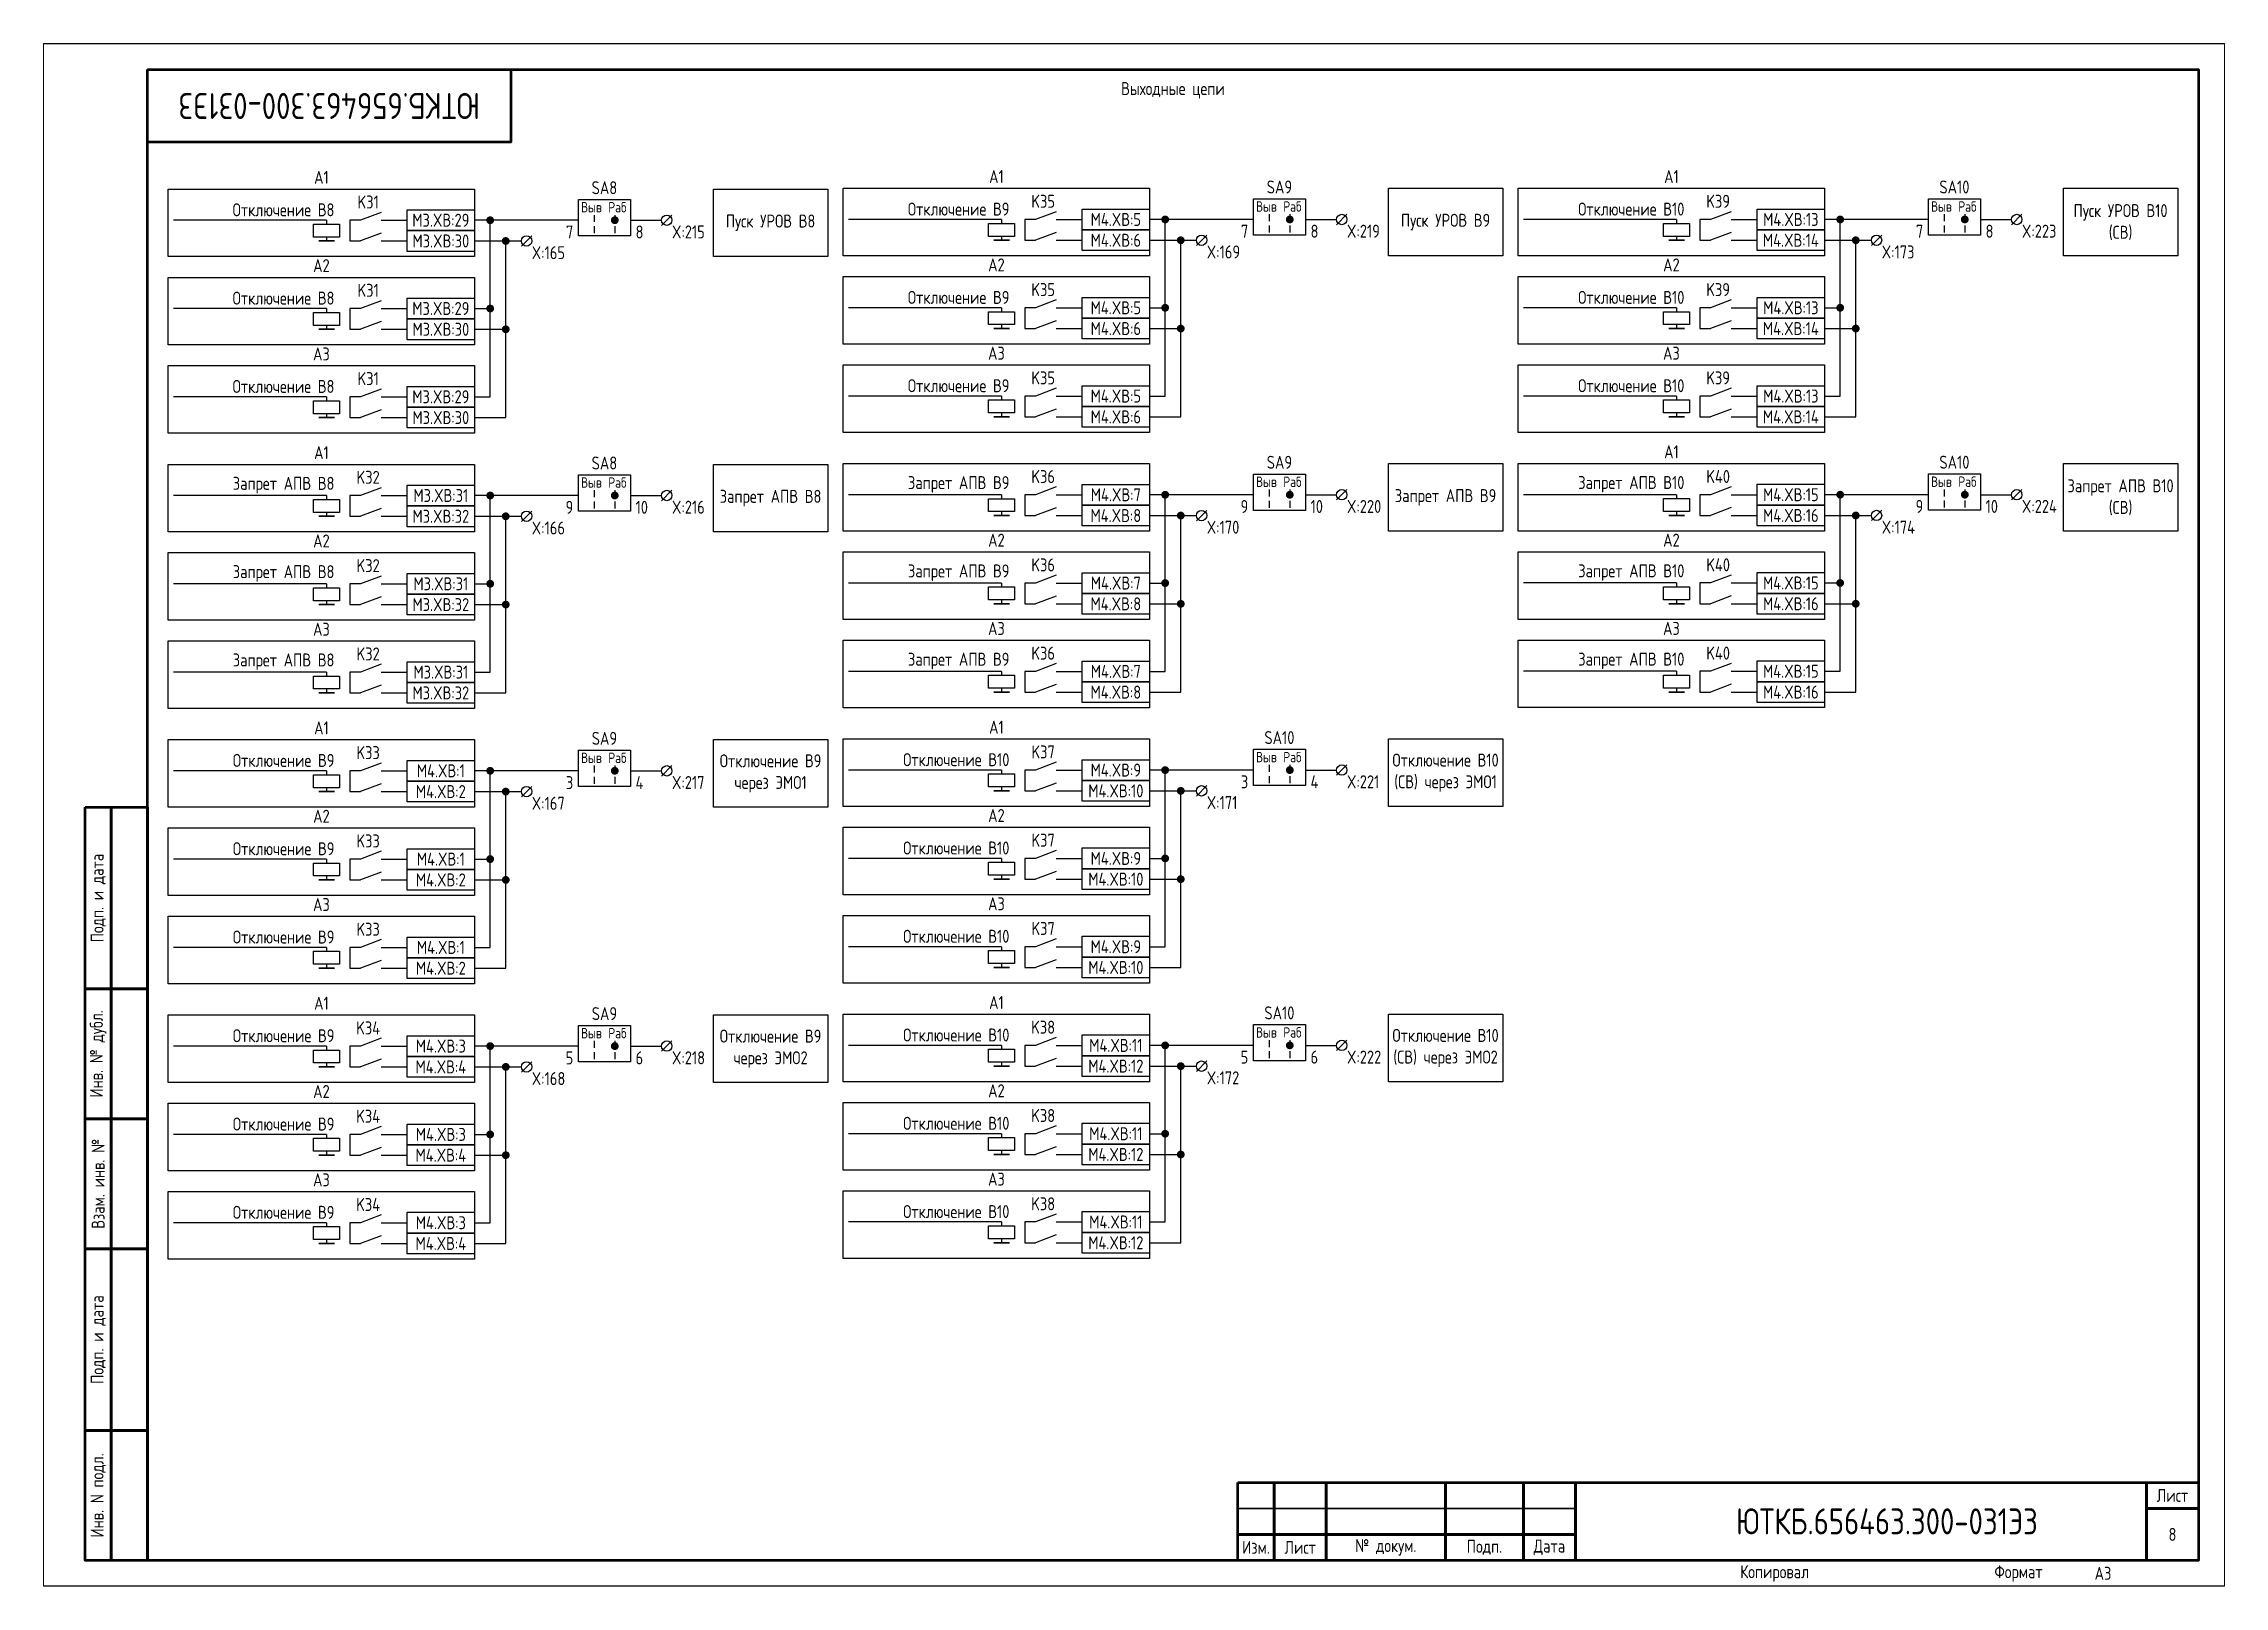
# Paper-space layout 'Лист8' of a CAD drawing. Header units: millimetres, sheet in inches. Extents: x 138.6 to 148.7, y 94.4 to 101.5.
# The model-space entities are those that its viewports show. They can reach past a viewport. Long polylines and large blocks are cut down to what shows.
import ezdxf

# ---------------------------------------------------------------- set-up
doc = ezdxf.new("R2010")
doc.units = ezdxf.units.MM
doc.styles.add('Gost_type_A', font='GOST_A.TTF')

psp = doc.layouts.new('Лист8')

msp = doc.modelspace()

# ---------------------------------------------------------------- texts
at = {"insert": (2995, 285), "char_height": 5, "width": 70, "attachment_point": 5, "rotation": 180, "style": 'Gost_type_A'}
msp.add_mtext('ЮТКБ.656463.300-031Э3', dxfattribs=at)
at = {"char_height": 2.5, "line_spacing_factor": 0.9, "style": 'Gost_type_A'}
for s, insert, width, attachment_point in [('Выходные цепи', (3157.5, 288), 395, 5), ('A1', (2993.5, 270), 59, 8), ('A1', (3123.5, 270.14), 59, 8), ('A1', (3253.5, 270.14), 59, 8), ('X:215', (3061.01, 262), 8, 1), ('X:219', (3191.01, 262.14), 8, 1), ('X:223', (3321, 262.14), 8, 1), ('X:165', (3034.01, 258), 8, 1), ('X:169', (3164.01, 258.14), 8, 1), ('X:173', (3294, 258.14), 8, 1), ('A2', (2993.5, 253), 59, 8), ('A2', (3123.5, 253.14), 59, 8), ('A2', (3253.5, 253.14), 59, 8), ('A3', (2993.5, 236), 59, 8), ('A3', (3123.5, 236.14), 59, 8), ('A3', (3253.5, 236.14), 59, 8), ('A1', (2993.5, 217), 59, 8), ('A1', (3253.5, 217.16), 59, 8), ('X:216', (3061.01, 209), 8, 1), ('X:220', (3191.01, 209.14), 8, 1), ('X:224', (3321, 209.16), 8, 1), ('A2', (2993.5, 200), 59, 8), ('X:166', (3034.01, 205), 8, 1), ('A2', (3123.5, 200.14), 59, 8), ('X:170', (3164.01, 205.14), 8, 1), ('A2', (3253.5, 200.16), 59, 8), ('X:174', (3294, 205.16), 8, 1), ('A3', (2993.5, 183), 59, 8), ('A3', (3123.5, 183.14), 59, 8), ('A3', (3253.5, 183.16), 59, 8), ('A1', (2993.5, 164), 59, 8), ('A1', (3123.5, 164.14), 59, 8), ('X:217', (3061.01, 156), 8, 1), ('X:221', (3191.01, 156.14), 8, 1), ('X:167', (3034.01, 152), 8, 1), ('X:171', (3164.01, 152.14), 8, 1), ('A2', (2993.5, 147), 59, 8), ('A2', (3123.5, 147.14), 59, 8), ('A3', (2993.5, 130), 59, 8), ('A3', (3123.5, 130.14), 59, 8), ('A1', (2993.5, 111), 59, 8), ('A1', (3123.5, 111.14), 59, 8), ('X:218', (3061.01, 103), 8, 1), ('X:222', (3191.01, 103.14), 8, 1), ('X:168', (3034.01, 99), 8, 1), ('A2', (3123.5, 94.14), 59, 8), ('X:172', (3164.01, 99.14), 8, 1), ('A2', (2993.5, 94), 59, 8), ('A3', (2993.5, 77), 59, 8), ('A3', (3123.5, 77.14), 59, 8)]:
    msp.add_mtext(s, dxfattribs=dict(at, insert=insert, width=width, attachment_point=attachment_point))
at = {"style": 'Gost_type_A'}
for s, insert, char_height, width, attachment_point in [('SA8', (3048, 268), 2.5, 10, 8), ('SA9', (3178, 268.14), 2.5, 10, 8), ('SA10', (3308, 268.14), 2.5, 10, 8), ('Отключение В8', (2996, 265), 2.5, 31.0015, 6), ('K31', (3002.5, 266.5), 2.5, 5, 5), ('Выв', (3045.5, 265.5), 2, 5, 5), ('Раб', (3050.5, 265.5), 2, 5, 5), ('Отключение В9', (3126, 265.14), 2.5, 31.0015, 6), ('K35', (3132.5, 266.64), 2.5, 5, 5), ('Выв', (3175.5, 265.64), 2, 5, 5), ('Раб', (3180.5, 265.64), 2, 5, 5), ('Отключение В10', (3256, 265.14), 2.5, 31.0015, 6), ('K39', (3262.5, 266.64), 2.5, 5, 5), ('Выв', (3305.5, 265.64), 2, 5, 5), ('Раб', (3310.5, 265.64), 2, 5, 5), ('Пуск УРОВ В10 (СВ)', (3340, 262.64), 2.5, 21.9988, 5), ('M3.XВ:29', (3016.5, 263), 2.5, 13, 5), ('7', (3042, 261.98), 2.5, 5, 3), ('8', (3054, 261.98), 2.5, 5, 1), ('Пуск УРОВ В8', (3080, 262.5), 2.5, 21.9988, 5), ('M4.XВ:5', (3146.5, 263.14), 2.5, 13, 5), ('7', (3172, 262.13), 2.5, 5, 3), ('8', (3184, 262.13), 2.5, 5, 1), ('Пуск УРОВ В9', (3210, 262.64), 2.5, 21.9987, 5), ('M4.XВ:13', (3276.5, 263.14), 2.5, 13, 5), ('7', (3302, 262.13), 2.5, 5, 3), ('8', (3314, 262.13), 2.5, 5, 1), ('M3.XВ:30', (3016.5, 259), 2.5, 13, 5), ('M4.XВ:6', (3146.5, 259.14), 2.5, 13, 5), ('M4.XВ:14', (3276.5, 259.14), 2.5, 13, 5), ('Отключение В8', (2996, 248), 2.5, 31.0015, 6), ('K31', (3002.5, 249.5), 2.5, 5, 5), ('Отключение В9', (3126, 248.14), 2.5, 31.0015, 6), ('K35', (3132.5, 249.64), 2.5, 5, 5), ('Отключение В10', (3256, 248.14), 2.5, 31.0015, 6), ('K39', (3262.5, 249.64), 2.5, 5, 5), ('M3.XВ:29', (3016.5, 246), 2.5, 13, 5), ('M4.XВ:5', (3146.5, 246.14), 2.5, 13, 5), ('M4.XВ:13', (3276.5, 246.14), 2.5, 13, 5), ('M3.XВ:30', (3016.5, 242), 2.5, 13, 5), ('M4.XВ:6', (3146.5, 242.14), 2.5, 13, 5), ('M4.XВ:14', (3276.5, 242.14), 2.5, 13, 5), ('Отключение В8', (2996, 231), 2.5, 31.0015, 6), ('K31', (3002.5, 232.5), 2.5, 5, 5), ('Отключение В9', (3126, 231.14), 2.5, 31.0015, 6), ('K35', (3132.5, 232.64), 2.5, 5, 5), ('Отключение В10', (3256, 231.14), 2.5, 31.0015, 6), ('K39', (3262.5, 232.64), 2.5, 5, 5), ('M3.XВ:29', (3016.5, 229), 2.5, 13, 5), ('M4.XВ:5', (3146.5, 229.14), 2.5, 13, 5), ('M4.XВ:13', (3276.5, 229.14), 2.5, 13, 5), ('M3.XВ:30', (3016.5, 225), 2.5, 13, 5), ('M4.XВ:6', (3146.5, 225.14), 2.5, 13, 5), ('M4.XВ:14', (3276.5, 225.14), 2.5, 13, 5), ('K32', (3002.5, 213.5), 2.5, 5, 5), ('SA8', (3048, 215), 2.5, 10, 8), ('K36', (3132.5, 213.64), 2.5, 5, 5), ('SA9', (3178, 215.14), 2.5, 10, 8), ('K40', (3262.5, 213.66), 2.5, 5, 5), ('SA10', (3308, 215.16), 2.5, 10, 8), (' Запрет АПВ В8', (2996, 212), 2.5, 31.0015, 6), ('M3.XВ:31', (3016.5, 210), 2.5, 13, 5), ('Выв', (3045.5, 212.5), 2, 5, 5), ('Раб', (3050.5, 212.5), 2, 5, 5), ('Запрет АПВ В8', (3080, 209.5), 2.5, 21.9988, 5), (' Запрет АПВ В9', (3126, 212.14), 2.5, 31.0015, 6), ('M4.XВ:7', (3146.5, 210.14), 2.5, 13, 5), ('Выв', (3175.5, 212.64), 2, 5, 5), ('Раб', (3180.5, 212.64), 2, 5, 5), ('Запрет АПВ В9', (3210, 209.64), 2.5, 21.9987, 5), (' Запрет АПВ В10', (3256, 212.16), 2.5, 31.0015, 6), ('M4.XВ:15', (3276.5, 210.16), 2.5, 13, 5), ('Выв', (3305.5, 212.66), 2, 5, 5), ('Раб', (3310.5, 212.66), 2, 5, 5), ('Запрет АПВ В10 (СВ)', (3340, 209.66), 2.5, 21.9988, 5), ('M3.XВ:32', (3016.5, 206), 2.5, 13, 5), ('9', (3042, 208.98), 2.5, 5, 3), ('10', (3054, 208.98), 2.5, 5, 1), ('M4.XВ:8', (3146.5, 206.14), 2.5, 13, 5), ('9', (3172, 209.13), 2.5, 5, 3), ('10', (3184, 209.13), 2.5, 5, 1), ('M4.XВ:16', (3276.5, 206.16), 2.5, 13, 5), ('9', (3302, 209.15), 2.5, 5, 3), ('10', (3314, 209.15), 2.5, 5, 1), ('K32', (3002.5, 196.5), 2.5, 5, 5), ('K36', (3132.5, 196.64), 2.5, 5, 5), ('K40', (3262.5, 196.66), 2.5, 5, 5), (' Запрет АПВ В8', (2996, 195), 2.5, 31.0015, 6), ('M3.XВ:31', (3016.5, 193), 2.5, 13, 5), (' Запрет АПВ В9', (3126, 195.14), 2.5, 31.0015, 6), ('M4.XВ:7', (3146.5, 193.14), 2.5, 13, 5), (' Запрет АПВ В10', (3256, 195.16), 2.5, 31.0015, 6), ('M4.XВ:15', (3276.5, 193.16), 2.5, 13, 5), ('M3.XВ:32', (3016.5, 189), 2.5, 13, 5), ('M4.XВ:8', (3146.5, 189.14), 2.5, 13, 5), ('M4.XВ:16', (3276.5, 189.16), 2.5, 13, 5), ('K32', (3002.5, 179.5), 2.5, 5, 5), ('K36', (3132.5, 179.64), 2.5, 5, 5), ('K40', (3262.5, 179.66), 2.5, 5, 5), (' Запрет АПВ В8', (2996, 178), 2.5, 31.0015, 6), ('M3.XВ:31', (3016.5, 176), 2.5, 13, 5), (' Запрет АПВ В9', (3126, 178.14), 2.5, 31.0015, 6), ('M4.XВ:7', (3146.5, 176.14), 2.5, 13, 5), (' Запрет АПВ В10', (3256, 178.16), 2.5, 31.0015, 6), ('M4.XВ:15', (3276.5, 176.16), 2.5, 13, 5), ('M3.XВ:32', (3016.5, 172), 2.5, 13, 5), ('M4.XВ:8', (3146.5, 172.14), 2.5, 13, 5), ('M4.XВ:16', (3276.5, 172.16), 2.5, 13, 5), ('SA9', (3048, 162), 2.5, 10, 8), ('SA10', (3178, 162.14), 2.5, 10, 8), ('Отключение В9', (2996, 159), 2.5, 31.0015, 6), ('K33', (3002.5, 160.5), 2.5, 5, 5), ('Выв', (3045.5, 159.5), 2, 5, 5), ('Раб', (3050.5, 159.5), 2, 5, 5), ('Отключение В9\\Pчерез ЭМО1', (3080, 156.5), 2.5, 21.9987, 5), ('Отключение В10', (3126, 159.14), 2.5, 31.0015, 6), ('K37', (3132.5, 160.64), 2.5, 5, 5), ('Выв', (3175.5, 159.64), 2, 5, 5), ('Раб', (3180.5, 159.64), 2, 5, 5), ('Отключение В10 (СВ) через ЭМО1', (3210, 156.64), 2.5, 21.9988, 5), ('M4.XВ:1', (3016.5, 157), 2.5, 13, 5), ('3', (3042, 155.98), 2.5, 5, 3), ('4', (3054, 155.98), 2.5, 5, 1), ('M4.XВ:9', (3146.5, 157.14), 2.5, 13, 5), ('3', (3172, 156.13), 2.5, 5, 3), ('4', (3184, 156.13), 2.5, 5, 1), ('M4.XВ:2', (3016.5, 153), 2.5, 13, 5), ('M4.XВ:10', (3146.5, 153.14), 2.5, 13, 5), ('Отключение В9', (2996, 142), 2.5, 31.0015, 6), ('K33', (3002.5, 143.5), 2.5, 5, 5), ('Отключение В10', (3126, 142.14), 2.5, 31.0015, 6), ('K37', (3132.5, 143.64), 2.5, 5, 5), ('M4.XВ:1', (3016.5, 140), 2.5, 13, 5), ('M4.XВ:9', (3146.5, 140.14), 2.5, 13, 5), ('M4.XВ:2', (3016.5, 136), 2.5, 13, 5), ('M4.XВ:10', (3146.5, 136.14), 2.5, 13, 5), ('Отключение В9', (2996, 125), 2.5, 31.0015, 6), ('K33', (3002.5, 126.5), 2.5, 5, 5), ('Отключение В10', (3126, 125.14), 2.5, 31.0015, 6), ('K37', (3132.5, 126.64), 2.5, 5, 5), ('M4.XВ:1', (3016.5, 123), 2.5, 13, 5), ('M4.XВ:9', (3146.5, 123.14), 2.5, 13, 5), ('M4.XВ:2', (3016.5, 119), 2.5, 13, 5), ('M4.XВ:10', (3146.5, 119.14), 2.5, 13, 5), ('SA9', (3048, 109), 2.5, 10, 8), ('SA10', (3178, 109.14), 2.5, 10, 8), ('Отключение В9', (2996, 106), 2.5, 31.0015, 6), ('K34', (3002.5, 107.5), 2.5, 5, 5), ('M4.XВ:3', (3016.5, 104), 2.5, 13, 5), ('Выв', (3045.5, 106.5), 2, 5, 5), ('Раб', (3050.5, 106.5), 2, 5, 5), ('Отключение В9\\Pчерез ЭМО2', (3080, 103.5), 2.5, 21.9987, 5), ('Отключение В10', (3126, 106.14), 2.5, 31.0015, 6), ('K38', (3132.5, 107.64), 2.5, 5, 5), ('M4.XВ:11', (3146.5, 104.14), 2.5, 13, 5), ('Выв', (3175.5, 106.64), 2, 5, 5), ('Раб', (3180.5, 106.64), 2, 5, 5), ('Отключение В10 (СВ) через ЭМО2', (3210, 103.64), 2.5, 21.9988, 5), ('M4.XВ:4', (3016.5, 100), 2.5, 13, 5), ('5', (3042, 102.98), 2.5, 5, 3), ('6', (3054, 102.98), 2.5, 5, 1), ('M4.XВ:12', (3146.5, 100.14), 2.5, 13, 5), ('5', (3172, 103.13), 2.5, 5, 3), ('6', (3184, 103.13), 2.5, 5, 1), ('Отключение В9', (2996, 89), 2.5, 31.0015, 6), ('K34', (3002.5, 90.5), 2.5, 5, 5), ('M4.XВ:3', (3016.5, 87), 2.5, 13, 5), ('Отключение В10', (3126, 89.14), 2.5, 31.0015, 6), ('K38', (3132.5, 90.64), 2.5, 5, 5), ('M4.XВ:11', (3146.5, 87.14), 2.5, 13, 5), ('M4.XВ:4', (3016.5, 83), 2.5, 13, 5), ('M4.XВ:12', (3146.5, 83.14), 2.5, 13, 5), ('Отключение В9', (2996, 72), 2.5, 31.0015, 6), ('K34', (3002.5, 73.5), 2.5, 5, 5), ('Отключение В10', (3126, 72.14), 2.5, 31.0015, 6), ('K38', (3132.5, 73.64), 2.5, 5, 5), ('M4.XВ:4', (3016.5, 66), 2.5, 13, 5), ('M4.XВ:3', (3016.5, 70), 2.5, 13, 5), ('M4.XВ:12', (3146.5, 66.14), 2.5, 13, 5), ('M4.XВ:11', (3146.5, 70.14), 2.5, 13, 5), ('ЮТКБ.656463.300-031Э3', (3295, 12.5), 5, 120, 5), ('8', (3350, 10), 2.5, 10, 5), ('A3', (3335, 2.5), 2.5, 20, 4), ('A3', (3335, 2.5), 2.5, 20, 4)]:
    msp.add_mtext(s, dxfattribs=dict(at, insert=insert, char_height=char_height, width=width, attachment_point=attachment_point))

# ---------------------------------------------------------------- blocks, each defined once
blk = doc.blocks.new('Формат_А3')
blk.add_lwpolyline([(-420, 297), (0, 297), (0, 0), (-420, 0)], close=True)
at = {"lineweight": 50}
blk.add_lwpolyline([(-400, 292), (-5, 292), (-5, 5), (-400, 5)], close=True, dxfattribs=at)
blk = doc.blocks.new('Штамп угловой верхний')
at = {"lineweight": 50}
blk.add_lwpolyline([(0, 0), (70, 0), (70, -14), (0, -14)], close=True, dxfattribs=at)
blk = doc.blocks.new('Штамп левый нижний')
at = {"lineweight": 50}
for points in [[(-12, 145), (-7, 145), (-7, 110), (-12, 110)], [(-7, 145), (0, 145), (0, 110), (-7, 110)], [(-12, 110), (-7, 110), (-7, 85), (-12, 85)], [(-7, 110), (0, 110), (0, 85), (-7, 85)], [(-12, 85), (-7, 85), (-7, 60), (-12, 60)], [(-7, 85), (0, 85), (0, 60), (-7, 60)], [(-12, 60), (-7, 60), (-7, 25), (-12, 25)], [(-7, 60), (0, 60), (0, 25), (-7, 25)], [(-12, 25), (-7, 25), (-7, 0), (-12, 0)], [(-7, 25), (0, 25), (0, 0), (-7, 0)]]:
    blk.add_lwpolyline(points, close=True, dxfattribs=at)
at = {"char_height": 2.5, "attachment_point": 5, "rotation": 90, "style": 'Gost_type_A'}
for s, insert, width in [('Подп. и дата', (-9.5, 127.5), 35), ('Инв. № дубл.', (-9.5, 97.5), 25), ('Взам. инв. №', (-9.5, 72.5), 25), ('Подп. и дата', (-9.5, 42.5), 35), ('Инв. N подл.', (-9.5, 12.5), 25)]:
    blk.add_mtext(s, dxfattribs=dict(at, insert=insert, width=width))
blk = doc.blocks.new('Штамп малый нижний')
at = {"lineweight": 50}
for points in [[(-185, 15), (-178, 15), (-178, 5), (-185, 5)], [(-178, 15), (-168, 15), (-168, 5), (-178, 5)], [(-168, 15), (-145, 15), (-145, 5), (-168, 5)], [(-145, 15), (-130, 15), (-130, 5), (-145, 5)], [(-130, 15), (-120, 15), (-120, 5), (-130, 5)], [(-120, 15), (-10, 15), (-10, 0), (-120, 0)], [(-10, 15), (0, 15), (0, 10), (-10, 10)], [(-10, 10), (0, 10), (0, 0), (-10, 0)], [(-185, 5), (-178, 5), (-178, 0), (-185, 0)], [(-178, 5), (-168, 5), (-168, 0), (-178, 0)], [(-168, 5), (-145, 5), (-145, 0), (-168, 0)], [(-145, 5), (-130, 5), (-130, 0), (-145, 0)], [(-130, 5), (-120, 5), (-120, 0), (-130, 0)]]:
    blk.add_lwpolyline(points, close=True, dxfattribs=at)
for points in [[(-185, 15), (-178, 15), (-178, 10), (-185, 10)], [(-178, 15), (-168, 15), (-168, 10), (-178, 10)], [(-168, 15), (-145, 15), (-145, 10), (-168, 10)], [(-145, 15), (-130, 15), (-130, 10), (-145, 10)], [(-130, 15), (-120, 15), (-120, 10), (-130, 10)], [(-185, 10), (-178, 10), (-178, 5), (-185, 5)], [(-178, 10), (-168, 10), (-168, 5), (-178, 5)], [(-168, 10), (-145, 10), (-145, 5), (-168, 5)], [(-145, 10), (-130, 10), (-130, 5), (-145, 5)], [(-130, 10), (-120, 10), (-120, 5), (-130, 5)]]:
    blk.add_lwpolyline(points, close=True)
at = {"char_height": 2.5, "style": 'Gost_type_A'}
for s, insert, width, attachment_point in [('Лист', (-5, 12.5), 10, 5), ('Изм.', (-181.5, 2.5), 7, 5), ('Лист', (-173, 2.5), 10, 5), ('№ докум.', (-156.5, 2.5), 23, 5), ('Подп.', (-137.5, 2.5), 15, 5), ('Дата', (-125, 2.5), 10, 5), ('Копировал', (-75, -2.53), 13.1202, 6), ('Формат', (-30, -2.53), 13.1202, 6)]:
    blk.add_mtext(s, dxfattribs=dict(at, insert=insert, width=width, attachment_point=attachment_point))
blk = doc.blocks.new('POINT')
at = {"const_width": 0.75}
blk.add_lwpolyline([(-0.375, 0, 1), (0.375, 0, 1)], format="xyb", close=True, dxfattribs=at)
blk = doc.blocks.new('Переключатель_положение')
for p, q in [((2, 1), (2, -0.34)), ((2, -1.14), (2, -2.49))]:
    blk.add_line(p, q)

# ---------------------------------------------------------------- linework, layer by layer
at = {"ltscale": 4.32}
for p, q in [((3135, 264.64), (3131, 263.14)), ((3265, 264.64), (3261, 263.14)), ((3005, 264.5), (3001, 263)), ((3005, 260.5), (3001, 259)), ((3135, 260.64), (3131, 259.14)), ((3265, 260.64), (3261, 259.14)), ((3005, 247.5), (3001, 246)), ((3135, 247.64), (3131, 246.14)), ((3135, 243.64), (3131, 242.14)), ((3265, 247.64), (3261, 246.14)), ((3265, 243.64), (3261, 242.14)), ((3005, 243.5), (3001, 242)), ((3005, 230.5), (3001, 229)), ((3135, 230.64), (3131, 229.14)), ((3265, 230.64), (3261, 229.14)), ((3005, 226.5), (3001, 225)), ((3135, 226.64), (3131, 225.14)), ((3265, 226.64), (3261, 225.14)), ((3005, 211.5), (3001, 210)), ((3135, 211.64), (3131, 210.14)), ((3265, 211.66), (3261, 210.16)), ((3005, 207.5), (3001, 206)), ((3135, 207.64), (3131, 206.14)), ((3265, 207.66), (3261, 206.16)), ((3005, 194.5), (3001, 193)), ((3135, 194.64), (3131, 193.14)), ((3265, 194.66), (3261, 193.16)), ((3005, 190.5), (3001, 189)), ((3135, 190.64), (3131, 189.14)), ((3265, 190.66), (3261, 189.16)), ((3005, 177.5), (3001, 176)), ((3135, 177.64), (3131, 176.14)), ((3265, 177.66), (3261, 176.16)), ((3005, 173.5), (3001, 172)), ((3135, 173.64), (3131, 172.14)), ((3265, 173.66), (3261, 172.16)), ((3005, 158.5), (3001, 157)), ((3135, 158.64), (3131, 157.14)), ((3005, 154.5), (3001, 153)), ((3135, 154.64), (3131, 153.14)), ((3005, 141.5), (3001, 140)), ((3135, 141.64), (3131, 140.14)), ((3005, 137.5), (3001, 136)), ((3135, 137.64), (3131, 136.14)), ((3005, 124.5), (3001, 123)), ((3135, 124.64), (3131, 123.14)), ((3005, 120.5), (3001, 119)), ((3135, 120.64), (3131, 119.14)), ((3005, 105.5), (3001, 104)), ((3135, 105.64), (3131, 104.14)), ((3005, 101.5), (3001, 100)), ((3135, 101.64), (3131, 100.14)), ((3005, 88.5), (3001, 87)), ((3135, 88.64), (3131, 87.14)), ((3005, 84.5), (3001, 83)), ((3135, 84.64), (3131, 83.14)), ((3005, 71.5), (3001, 70)), ((3135, 71.64), (3131, 70.14)), ((3005, 67.5), (3001, 66)), ((3135, 67.64), (3131, 66.14))]:
    msp.add_line(p, q, dxfattribs=at)
for p, q in [((2994.5, 263), (2965, 263)), ((2994.5, 263), (2994.5, 262.25)), ((3043, 263), (3023, 263)), ((3026, 229), (3026, 263)), ((3061.01, 264), (3059.01, 262)), ((3124.5, 263.14), (3095, 263.14)), ((3124.5, 263.14), (3124.5, 262.39)), ((3173, 263.14), (3153, 263.14)), ((3156, 229.14), (3156, 263.14)), ((3191.01, 264.14), (3189.01, 262.14)), ((3254.5, 263.14), (3225, 263.14)), ((3254.5, 263.14), (3254.5, 262.39)), ((3303, 263.14), (3283, 263.14)), ((3286, 229.14), (3286, 263.14)), ((3321, 264.14), (3319, 262.14)), ((2994.5, 259.75), (2994.5, 259)), ((3023, 259), (3032, 259)), ((3029, 225), (3029, 259)), ((3034.01, 260), (3032.01, 258)), ((3124.5, 259.89), (3124.5, 259.14)), ((3153, 259.14), (3162, 259.14)), ((3159, 225.14), (3159, 259.14)), ((3164.01, 260.14), (3162.01, 258.14)), ((3254.5, 259.89), (3254.5, 259.14)), ((3283, 259.14), (3292, 259.14)), ((3289, 225.14), (3289, 259.14)), ((3294, 260.14), (3292, 258.14)), ((2994.5, 246), (2965, 246)), ((2994.5, 246), (2994.5, 245.25)), ((3023, 246), (3026, 246)), ((3124.5, 246.14), (3095, 246.14)), ((3124.5, 246.14), (3124.5, 245.39)), ((3153, 246.14), (3156, 246.14)), ((3254.5, 246.14), (3225, 246.14)), ((3254.5, 246.14), (3254.5, 245.39)), ((3283, 246.14), (3286, 246.14)), ((2994.5, 242.75), (2994.5, 242)), ((3023, 242), (3029, 242)), ((3124.5, 242.89), (3124.5, 242.14)), ((3153, 242.14), (3159, 242.14)), ((3254.5, 242.89), (3254.5, 242.14)), ((3283, 242.14), (3289, 242.14)), ((2994.5, 229), (2965, 229)), ((2994.5, 229), (2994.5, 228.25)), ((3023, 229), (3026, 229)), ((3124.5, 229.14), (3095, 229.14)), ((3124.5, 229.14), (3124.5, 228.39)), ((3153, 229.14), (3156, 229.14)), ((3254.5, 229.14), (3225, 229.14)), ((3254.5, 229.14), (3254.5, 228.39)), ((3283, 229.14), (3286, 229.14)), ((2994.5, 225.75), (2994.5, 225)), ((3023, 225), (3029, 225)), ((3124.5, 225.89), (3124.5, 225.14)), ((3153, 225.14), (3159, 225.14)), ((3254.5, 225.89), (3254.5, 225.14)), ((3283, 225.14), (3289, 225.14)), ((2994.5, 210), (2965, 210)), ((2994.5, 210), (2994.5, 209.25)), ((3043, 210), (3023, 210)), ((3026, 176), (3026, 210)), ((3061.01, 211), (3059.01, 209)), ((3124.5, 210.14), (3095, 210.14)), ((3124.5, 210.14), (3124.5, 209.39)), ((3173, 210.14), (3153, 210.14)), ((3156, 176.14), (3156, 210.14)), ((3191.01, 211.14), (3189.01, 209.14)), ((3254.5, 210.16), (3225, 210.16)), ((3254.5, 210.16), (3254.5, 209.41)), ((3303, 210.16), (3283, 210.16)), ((3286, 176.16), (3286, 210.16)), ((3321, 211.16), (3319, 209.16)), ((2994.5, 206.75), (2994.5, 206)), ((3023, 206), (3032, 206)), ((3029, 172), (3029, 206)), ((3034.01, 207), (3032.01, 205)), ((3124.5, 206.89), (3124.5, 206.14)), ((3153, 206.14), (3162, 206.14)), ((3159, 172.14), (3159, 206.14)), ((3164.01, 207.14), (3162.01, 205.14)), ((3254.5, 206.91), (3254.5, 206.16)), ((3283, 206.16), (3292, 206.16)), ((3289, 172.16), (3289, 206.16)), ((3294, 207.16), (3292, 205.16)), ((2994.5, 193), (2965, 193)), ((2994.5, 193), (2994.5, 192.25)), ((2994.5, 189.75), (2994.5, 189)), ((3023, 193), (3026, 193)), ((3023, 189), (3029, 189)), ((3124.5, 193.14), (3095, 193.14)), ((3124.5, 193.14), (3124.5, 192.39)), ((3124.5, 189.89), (3124.5, 189.14)), ((3153, 193.14), (3156, 193.14)), ((3153, 189.14), (3159, 189.14)), ((3254.5, 193.16), (3225, 193.16)), ((3254.5, 193.16), (3254.5, 192.41)), ((3254.5, 189.91), (3254.5, 189.16)), ((3283, 193.16), (3286, 193.16)), ((3283, 189.16), (3289, 189.16)), ((2994.5, 176), (2965, 176)), ((2994.5, 176), (2994.5, 175.25)), ((2994.5, 172.75), (2994.5, 172)), ((3023, 176), (3026, 176)), ((3124.5, 176.14), (3095, 176.14)), ((3124.5, 176.14), (3124.5, 175.39)), ((3124.5, 172.89), (3124.5, 172.14)), ((3153, 176.14), (3156, 176.14)), ((3254.5, 176.16), (3225, 176.16)), ((3254.5, 176.16), (3254.5, 175.41)), ((3254.5, 172.91), (3254.5, 172.16)), ((3283, 176.16), (3286, 176.16)), ((3023, 172), (3029, 172)), ((3153, 172.14), (3159, 172.14)), ((3283, 172.16), (3289, 172.16)), ((2994.5, 157), (2965, 157)), ((2994.5, 157), (2994.5, 156.25)), ((3043, 157), (3023, 157)), ((3026, 123), (3026, 157)), ((3061.01, 158), (3059.01, 156)), ((3124.5, 157.14), (3095, 157.14)), ((3124.5, 157.14), (3124.5, 156.39)), ((3173, 157.14), (3153, 157.14)), ((3156, 123.14), (3156, 157.14)), ((3191.01, 158.14), (3189.01, 156.14)), ((2994.5, 153.75), (2994.5, 153)), ((3023, 153), (3032, 153)), ((3029, 119), (3029, 153)), ((3034.01, 154), (3032.01, 152)), ((3124.5, 153.89), (3124.5, 153.14)), ((3153, 153.14), (3162, 153.14)), ((3159, 119.14), (3159, 153.14)), ((3164.01, 154.14), (3162.01, 152.14)), ((2994.5, 140), (2965, 140)), ((2994.5, 140), (2994.5, 139.25)), ((3023, 140), (3026, 140)), ((3124.5, 140.14), (3095, 140.14)), ((3124.5, 140.14), (3124.5, 139.39)), ((3153, 140.14), (3156, 140.14)), ((2994.5, 136.75), (2994.5, 136)), ((3023, 136), (3029, 136)), ((3124.5, 136.89), (3124.5, 136.14)), ((3153, 136.14), (3159, 136.14)), ((2994.5, 123), (2965, 123)), ((2994.5, 123), (2994.5, 122.25)), ((3023, 123), (3026, 123)), ((3124.5, 123.14), (3095, 123.14)), ((3124.5, 123.14), (3124.5, 122.39)), ((3153, 123.14), (3156, 123.14)), ((2994.5, 119.75), (2994.5, 119)), ((3023, 119), (3029, 119)), ((3124.5, 119.89), (3124.5, 119.14)), ((3153, 119.14), (3159, 119.14)), ((3061.01, 105), (3059.01, 103)), ((3191.01, 105.14), (3189.01, 103.14)), ((2994.5, 104), (2965, 104)), ((2994.5, 104), (2994.5, 103.25)), ((3043, 104), (3023, 104)), ((3026, 70), (3026, 104)), ((3034.01, 101), (3032.01, 99)), ((3124.5, 104.14), (3095, 104.14)), ((3124.5, 104.14), (3124.5, 103.39)), ((3124.5, 100.89), (3124.5, 100.14)), ((3173, 104.14), (3153, 104.14)), ((3156, 70.14), (3156, 104.14)), ((3164.01, 101.14), (3162.01, 99.14)), ((2994.5, 100.75), (2994.5, 100)), ((3023, 100), (3032, 100)), ((3029, 66), (3029, 100)), ((3153, 100.14), (3162, 100.14)), ((3159, 66.14), (3159, 100.14)), ((2994.5, 87), (2965, 87)), ((2994.5, 87), (2994.5, 86.25)), ((3023, 87), (3026, 87)), ((3124.5, 87.14), (3095, 87.14)), ((3124.5, 87.14), (3124.5, 86.39)), ((3153, 87.14), (3156, 87.14)), ((2994.5, 83.75), (2994.5, 83)), ((3023, 83), (3029, 83)), ((3124.5, 83.89), (3124.5, 83.14)), ((3153, 83.14), (3159, 83.14)), ((2994.5, 70), (2965, 70)), ((2994.5, 70), (2994.5, 69.25)), ((3023, 70), (3026, 70)), ((3124.5, 70.14), (3095, 70.14)), ((3124.5, 70.14), (3124.5, 69.39)), ((3153, 70.14), (3156, 70.14)), ((2994.5, 66.75), (2994.5, 66)), ((3023, 66), (3029, 66)), ((3124.5, 66.89), (3124.5, 66.14)), ((3153, 66.14), (3159, 66.14))]:
    msp.add_line(p, q)
at = {"ltscale": 1.08}
for p, q in [((3001, 263), (2999, 263)), ((2999, 263), (2999, 259)), ((3005, 263), (3010, 263)), ((3131, 263.14), (3129, 263.14)), ((3129, 263.14), (3129, 259.14)), ((3135, 263.14), (3140, 263.14)), ((3261, 263.14), (3259, 263.14)), ((3259, 263.14), (3259, 259.14)), ((3265, 263.14), (3270, 263.14)), ((2999, 259), (3001, 259)), ((3005, 259), (3010, 259)), ((3129, 259.14), (3131, 259.14)), ((3135, 259.14), (3140, 259.14)), ((3259, 259.14), (3261, 259.14)), ((3265, 259.14), (3270, 259.14)), ((3001, 246), (2999, 246)), ((2999, 246), (2999, 242)), ((3005, 246), (3010, 246)), ((3131, 246.14), (3129, 246.14)), ((3129, 246.14), (3129, 242.14)), ((3135, 246.14), (3140, 246.14)), ((3261, 246.14), (3259, 246.14)), ((3259, 246.14), (3259, 242.14)), ((3265, 246.14), (3270, 246.14)), ((2999, 242), (3001, 242)), ((3005, 242), (3010, 242)), ((3129, 242.14), (3131, 242.14)), ((3135, 242.14), (3140, 242.14)), ((3259, 242.14), (3261, 242.14)), ((3265, 242.14), (3270, 242.14)), ((3001, 229), (2999, 229)), ((2999, 229), (2999, 225)), ((3005, 229), (3010, 229)), ((3131, 229.14), (3129, 229.14)), ((3129, 229.14), (3129, 225.14)), ((3135, 229.14), (3140, 229.14)), ((3261, 229.14), (3259, 229.14)), ((3259, 229.14), (3259, 225.14)), ((3265, 229.14), (3270, 229.14)), ((2999, 225), (3001, 225)), ((3005, 225), (3010, 225)), ((3129, 225.14), (3131, 225.14)), ((3135, 225.14), (3140, 225.14)), ((3259, 225.14), (3261, 225.14)), ((3265, 225.14), (3270, 225.14)), ((3001, 210), (2999, 210)), ((2999, 210), (2999, 206)), ((3005, 210), (3010, 210)), ((3131, 210.14), (3129, 210.14)), ((3129, 210.14), (3129, 206.14)), ((3135, 210.14), (3140, 210.14)), ((3261, 210.16), (3259, 210.16)), ((3259, 210.16), (3259, 206.16)), ((3265, 210.16), (3270, 210.16)), ((2999, 206), (3001, 206)), ((3005, 206), (3010, 206)), ((3129, 206.14), (3131, 206.14)), ((3135, 206.14), (3140, 206.14)), ((3259, 206.16), (3261, 206.16)), ((3265, 206.16), (3270, 206.16)), ((3001, 193), (2999, 193)), ((2999, 193), (2999, 189)), ((2999, 189), (3001, 189)), ((3005, 193), (3010, 193)), ((3005, 189), (3010, 189)), ((3131, 193.14), (3129, 193.14)), ((3129, 193.14), (3129, 189.14)), ((3129, 189.14), (3131, 189.14)), ((3135, 193.14), (3140, 193.14)), ((3135, 189.14), (3140, 189.14)), ((3261, 193.16), (3259, 193.16)), ((3259, 193.16), (3259, 189.16)), ((3259, 189.16), (3261, 189.16)), ((3265, 193.16), (3270, 193.16)), ((3265, 189.16), (3270, 189.16)), ((3001, 176), (2999, 176)), ((2999, 176), (2999, 172)), ((3005, 176), (3010, 176)), ((3131, 176.14), (3129, 176.14)), ((3129, 176.14), (3129, 172.14)), ((3135, 176.14), (3140, 176.14)), ((3261, 176.16), (3259, 176.16)), ((3259, 176.16), (3259, 172.16)), ((3265, 176.16), (3270, 176.16)), ((2999, 172), (3001, 172)), ((3005, 172), (3010, 172)), ((3129, 172.14), (3131, 172.14)), ((3135, 172.14), (3140, 172.14)), ((3259, 172.16), (3261, 172.16)), ((3265, 172.16), (3270, 172.16)), ((3001, 157), (2999, 157)), ((2999, 157), (2999, 153)), ((3005, 157), (3010, 157)), ((3131, 157.14), (3129, 157.14)), ((3129, 157.14), (3129, 153.14)), ((3135, 157.14), (3140, 157.14)), ((2999, 153), (3001, 153)), ((3005, 153), (3010, 153)), ((3129, 153.14), (3131, 153.14)), ((3135, 153.14), (3140, 153.14)), ((3001, 140), (2999, 140)), ((2999, 140), (2999, 136)), ((3005, 140), (3010, 140)), ((3131, 140.14), (3129, 140.14)), ((3129, 140.14), (3129, 136.14)), ((3135, 140.14), (3140, 140.14)), ((2999, 136), (3001, 136)), ((3005, 136), (3010, 136)), ((3129, 136.14), (3131, 136.14)), ((3135, 136.14), (3140, 136.14)), ((3001, 123), (2999, 123)), ((2999, 123), (2999, 119)), ((3005, 123), (3010, 123)), ((3131, 123.14), (3129, 123.14)), ((3129, 123.14), (3129, 119.14)), ((3135, 123.14), (3140, 123.14)), ((2999, 119), (3001, 119)), ((3005, 119), (3010, 119)), ((3129, 119.14), (3131, 119.14)), ((3135, 119.14), (3140, 119.14)), ((3001, 104), (2999, 104)), ((2999, 104), (2999, 100)), ((3005, 104), (3010, 104)), ((3131, 104.14), (3129, 104.14)), ((3129, 104.14), (3129, 100.14)), ((3135, 104.14), (3140, 104.14)), ((2999, 100), (3001, 100)), ((3005, 100), (3010, 100)), ((3129, 100.14), (3131, 100.14)), ((3135, 100.14), (3140, 100.14)), ((3001, 87), (2999, 87)), ((2999, 87), (2999, 83)), ((3005, 87), (3010, 87)), ((3131, 87.14), (3129, 87.14)), ((3129, 87.14), (3129, 83.14)), ((3135, 87.14), (3140, 87.14)), ((2999, 83), (3001, 83)), ((3005, 83), (3010, 83)), ((3129, 83.14), (3131, 83.14)), ((3135, 83.14), (3140, 83.14)), ((3001, 70), (2999, 70)), ((2999, 70), (2999, 66)), ((3005, 70), (3010, 70)), ((3131, 70.14), (3129, 70.14)), ((3129, 70.14), (3129, 66.14)), ((3135, 70.14), (3140, 70.14)), ((2999, 66), (3001, 66)), ((3005, 66), (3010, 66)), ((3129, 66.14), (3131, 66.14)), ((3135, 66.14), (3140, 66.14))]:
    msp.add_line(p, q, dxfattribs=at)
at = {"ltscale": 4}
for p, q in [((3053, 263), (3059.01, 263)), ((3183, 263.14), (3189.01, 263.14)), ((3313, 263.14), (3319, 263.14)), ((3053, 210), (3059.01, 210)), ((3183, 210.14), (3189.01, 210.14)), ((3313, 210.16), (3319, 210.16)), ((3053, 157), (3059.01, 157)), ((3183, 157.14), (3189.01, 157.14)), ((3053, 104), (3059.01, 104)), ((3183, 104.14), (3189.01, 104.14))]:
    msp.add_line(p, q, dxfattribs=at)
for points in [[(2964, 269), (3023, 269), (3023, 256), (2964, 256)], [(3069, 269), (3091, 269), (3091, 256), (3069, 256)], [(3094, 269.14), (3153, 269.14), (3153, 256.14), (3094, 256.14)], [(3199, 269.14), (3221, 269.14), (3221, 256.14), (3199, 256.14)], [(3224, 269.14), (3283, 269.14), (3283, 256.14), (3224, 256.14)], [(3329, 269.14), (3351, 269.14), (3351, 256.14), (3329, 256.14)], [(3010, 265), (3023, 265), (3023, 261), (3010, 261)], [(3043, 267), (3053, 267), (3053, 260), (3043, 260)], [(3140, 265.14), (3153, 265.14), (3153, 261.14), (3140, 261.14)], [(3173, 267.14), (3183, 267.14), (3183, 260.14), (3173, 260.14)], [(3270, 265.14), (3283, 265.14), (3283, 261.14), (3270, 261.14)], [(3303, 267.14), (3313, 267.14), (3313, 260.14), (3303, 260.14)], [(2997, 262.25), (2997, 259.75), (2992, 259.75), (2992, 262.25)], [(3010, 261), (3023, 261), (3023, 257), (3010, 257)], [(3127, 262.39), (3127, 259.89), (3122, 259.89), (3122, 262.39)], [(3140, 261.14), (3153, 261.14), (3153, 257.14), (3140, 257.14)], [(3257, 262.39), (3257, 259.89), (3252, 259.89), (3252, 262.39)], [(3270, 261.14), (3283, 261.14), (3283, 257.14), (3270, 257.14)], [(2996, 259), (2993, 259)], [(3126, 259.14), (3123, 259.14)], [(3256, 259.14), (3253, 259.14)], [(2964, 252), (3023, 252), (3023, 239), (2964, 239)], [(3094, 252.14), (3153, 252.14), (3153, 239.14), (3094, 239.14)], [(3224, 252.14), (3283, 252.14), (3283, 239.14), (3224, 239.14)], [(3010, 248), (3023, 248), (3023, 244), (3010, 244)], [(3140, 248.14), (3153, 248.14), (3153, 244.14), (3140, 244.14)], [(3270, 248.14), (3283, 248.14), (3283, 244.14), (3270, 244.14)], [(2997, 245.25), (2997, 242.75), (2992, 242.75), (2992, 245.25)], [(3010, 244), (3023, 244), (3023, 240), (3010, 240)], [(3127, 245.39), (3127, 242.89), (3122, 242.89), (3122, 245.39)], [(3140, 244.14), (3153, 244.14), (3153, 240.14), (3140, 240.14)], [(3257, 245.39), (3257, 242.89), (3252, 242.89), (3252, 245.39)], [(3270, 244.14), (3283, 244.14), (3283, 240.14), (3270, 240.14)], [(2996, 242), (2993, 242)], [(3126, 242.14), (3123, 242.14)], [(3256, 242.14), (3253, 242.14)], [(2964, 235), (3023, 235), (3023, 222), (2964, 222)], [(3010, 231), (3023, 231), (3023, 227), (3010, 227)], [(3094, 235.14), (3153, 235.14), (3153, 222.14), (3094, 222.14)], [(3140, 231.14), (3153, 231.14), (3153, 227.14), (3140, 227.14)], [(3224, 235.14), (3283, 235.14), (3283, 222.14), (3224, 222.14)], [(3270, 231.14), (3283, 231.14), (3283, 227.14), (3270, 227.14)], [(2997, 228.25), (2997, 225.75), (2992, 225.75), (2992, 228.25)], [(3010, 227), (3023, 227), (3023, 223), (3010, 223)], [(3127, 228.39), (3127, 225.89), (3122, 225.89), (3122, 228.39)], [(3140, 227.14), (3153, 227.14), (3153, 223.14), (3140, 223.14)], [(3257, 228.39), (3257, 225.89), (3252, 225.89), (3252, 228.39)], [(3270, 227.14), (3283, 227.14), (3283, 223.14), (3270, 223.14)], [(2996, 225), (2993, 225)], [(3126, 225.14), (3123, 225.14)], [(3256, 225.14), (3253, 225.14)], [(2964, 216), (3023, 216), (3023, 203), (2964, 203)], [(3069, 216), (3091, 216), (3091, 203), (3069, 203)], [(3094, 216.14), (3153, 216.14), (3153, 203.14), (3094, 203.14)], [(3199, 216.14), (3221, 216.14), (3221, 203.14), (3199, 203.14)], [(3224, 216.16), (3283, 216.16), (3283, 203.16), (3224, 203.16)], [(3329, 216.16), (3351, 216.16), (3351, 203.16), (3329, 203.16)], [(3010, 212), (3023, 212), (3023, 208), (3010, 208)], [(3043, 214), (3053, 214), (3053, 207), (3043, 207)], [(3140, 212.14), (3153, 212.14), (3153, 208.14), (3140, 208.14)], [(3173, 214.14), (3183, 214.14), (3183, 207.14), (3173, 207.14)], [(3270, 212.16), (3283, 212.16), (3283, 208.16), (3270, 208.16)], [(3303, 214.16), (3313, 214.16), (3313, 207.16), (3303, 207.16)], [(2997, 209.25), (2997, 206.75), (2992, 206.75), (2992, 209.25)], [(2996, 206), (2993, 206)], [(3010, 208), (3023, 208), (3023, 204), (3010, 204)], [(3127, 209.39), (3127, 206.89), (3122, 206.89), (3122, 209.39)], [(3126, 206.14), (3123, 206.14)], [(3140, 208.14), (3153, 208.14), (3153, 204.14), (3140, 204.14)], [(3257, 209.41), (3257, 206.91), (3252, 206.91), (3252, 209.41)], [(3256, 206.16), (3253, 206.16)], [(3270, 208.16), (3283, 208.16), (3283, 204.16), (3270, 204.16)], [(2964, 199), (3023, 199), (3023, 186), (2964, 186)], [(3094, 199.14), (3153, 199.14), (3153, 186.14), (3094, 186.14)], [(3224, 199.16), (3283, 199.16), (3283, 186.16), (3224, 186.16)], [(3010, 195), (3023, 195), (3023, 191), (3010, 191)], [(3140, 195.14), (3153, 195.14), (3153, 191.14), (3140, 191.14)], [(3270, 195.16), (3283, 195.16), (3283, 191.16), (3270, 191.16)], [(2997, 192.25), (2997, 189.75), (2992, 189.75), (2992, 192.25)], [(2996, 189), (2993, 189)], [(3010, 191), (3023, 191), (3023, 187), (3010, 187)], [(3127, 192.39), (3127, 189.89), (3122, 189.89), (3122, 192.39)], [(3126, 189.14), (3123, 189.14)], [(3140, 191.14), (3153, 191.14), (3153, 187.14), (3140, 187.14)], [(3257, 192.41), (3257, 189.91), (3252, 189.91), (3252, 192.41)], [(3256, 189.16), (3253, 189.16)], [(3270, 191.16), (3283, 191.16), (3283, 187.16), (3270, 187.16)], [(2964, 182), (3023, 182), (3023, 169), (2964, 169)], [(3094, 182.14), (3153, 182.14), (3153, 169.14), (3094, 169.14)], [(3224, 182.16), (3283, 182.16), (3283, 169.16), (3224, 169.16)], [(3010, 178), (3023, 178), (3023, 174), (3010, 174)], [(3140, 178.14), (3153, 178.14), (3153, 174.14), (3140, 174.14)], [(3270, 178.16), (3283, 178.16), (3283, 174.16), (3270, 174.16)], [(2997, 175.25), (2997, 172.75), (2992, 172.75), (2992, 175.25)], [(3010, 174), (3023, 174), (3023, 170), (3010, 170)], [(3127, 175.39), (3127, 172.89), (3122, 172.89), (3122, 175.39)], [(3140, 174.14), (3153, 174.14), (3153, 170.14), (3140, 170.14)], [(3257, 175.41), (3257, 172.91), (3252, 172.91), (3252, 175.41)], [(3270, 174.16), (3283, 174.16), (3283, 170.16), (3270, 170.16)], [(2996, 172), (2993, 172)], [(3126, 172.14), (3123, 172.14)], [(3256, 172.16), (3253, 172.16)], [(2964, 163), (3023, 163), (3023, 150), (2964, 150)], [(3043, 161), (3053, 161), (3053, 154), (3043, 154)], [(3069, 163), (3091, 163), (3091, 150), (3069, 150)], [(3094, 163.14), (3153, 163.14), (3153, 150.14), (3094, 150.14)], [(3173, 161.14), (3183, 161.14), (3183, 154.14), (3173, 154.14)], [(3199, 163.14), (3221, 163.14), (3221, 150.14), (3199, 150.14)], [(2997, 156.25), (2997, 153.75), (2992, 153.75), (2992, 156.25)], [(3010, 159), (3023, 159), (3023, 155), (3010, 155)], [(3127, 156.39), (3127, 153.89), (3122, 153.89), (3122, 156.39)], [(3140, 159.14), (3153, 159.14), (3153, 155.14), (3140, 155.14)], [(2996, 153), (2993, 153)], [(3010, 155), (3023, 155), (3023, 151), (3010, 151)], [(3126, 153.14), (3123, 153.14)], [(3140, 155.14), (3153, 155.14), (3153, 151.14), (3140, 151.14)], [(2964, 146), (3023, 146), (3023, 133), (2964, 133)], [(3094, 146.14), (3153, 146.14), (3153, 133.14), (3094, 133.14)], [(2997, 139.25), (2997, 136.75), (2992, 136.75), (2992, 139.25)], [(3010, 142), (3023, 142), (3023, 138), (3010, 138)], [(3127, 139.39), (3127, 136.89), (3122, 136.89), (3122, 139.39)], [(3140, 142.14), (3153, 142.14), (3153, 138.14), (3140, 138.14)], [(2996, 136), (2993, 136)], [(3010, 138), (3023, 138), (3023, 134), (3010, 134)], [(3126, 136.14), (3123, 136.14)], [(3140, 138.14), (3153, 138.14), (3153, 134.14), (3140, 134.14)], [(2964, 129), (3023, 129), (3023, 116), (2964, 116)], [(3094, 129.14), (3153, 129.14), (3153, 116.14), (3094, 116.14)], [(2997, 122.25), (2997, 119.75), (2992, 119.75), (2992, 122.25)], [(3010, 125), (3023, 125), (3023, 121), (3010, 121)], [(3127, 122.39), (3127, 119.89), (3122, 119.89), (3122, 122.39)], [(3140, 125.14), (3153, 125.14), (3153, 121.14), (3140, 121.14)], [(2996, 119), (2993, 119)], [(3010, 121), (3023, 121), (3023, 117), (3010, 117)], [(3126, 119.14), (3123, 119.14)], [(3140, 121.14), (3153, 121.14), (3153, 117.14), (3140, 117.14)], [(2964, 110), (3023, 110), (3023, 97), (2964, 97)], [(3069, 110), (3091, 110), (3091, 97), (3069, 97)], [(3094, 110.14), (3153, 110.14), (3153, 97.14), (3094, 97.14)], [(3199, 110.14), (3221, 110.14), (3221, 97.14), (3199, 97.14)], [(3010, 106), (3023, 106), (3023, 102), (3010, 102)], [(3043, 108), (3053, 108), (3053, 101), (3043, 101)], [(3140, 106.14), (3153, 106.14), (3153, 102.14), (3140, 102.14)], [(3173, 108.14), (3183, 108.14), (3183, 101.14), (3173, 101.14)], [(2997, 103.25), (2997, 100.75), (2992, 100.75), (2992, 103.25)], [(3010, 102), (3023, 102), (3023, 98), (3010, 98)], [(3127, 103.39), (3127, 100.89), (3122, 100.89), (3122, 103.39)], [(3140, 102.14), (3153, 102.14), (3153, 98.14), (3140, 98.14)], [(2996, 100), (2993, 100)], [(3126, 100.14), (3123, 100.14)], [(2964, 93), (3023, 93), (3023, 80), (2964, 80)], [(3094, 93.14), (3153, 93.14), (3153, 80.14), (3094, 80.14)], [(3010, 89), (3023, 89), (3023, 85), (3010, 85)], [(3140, 89.14), (3153, 89.14), (3153, 85.14), (3140, 85.14)], [(2997, 86.25), (2997, 83.75), (2992, 83.75), (2992, 86.25)], [(3010, 85), (3023, 85), (3023, 81), (3010, 81)], [(3127, 86.39), (3127, 83.89), (3122, 83.89), (3122, 86.39)], [(3140, 85.14), (3153, 85.14), (3153, 81.14), (3140, 81.14)], [(2996, 83), (2993, 83)], [(3126, 83.14), (3123, 83.14)], [(2964, 76), (3023, 76), (3023, 63), (2964, 63)], [(3094, 76.14), (3153, 76.14), (3153, 63.14), (3094, 63.14)], [(3010, 72), (3023, 72), (3023, 68), (3010, 68)], [(3140, 72.14), (3153, 72.14), (3153, 68.14), (3140, 68.14)], [(2997, 69.25), (2997, 66.75), (2992, 66.75), (2992, 69.25)], [(3010, 68), (3023, 68), (3023, 64), (3010, 64)], [(3127, 69.39), (3127, 66.89), (3122, 66.89), (3122, 69.39)], [(3140, 68.14), (3153, 68.14), (3153, 64.14), (3140, 64.14)], [(2996, 66), (2993, 66)], [(3126, 66.14), (3123, 66.14)]]:
    msp.add_lwpolyline(points, close=True)
for centre in [(3060.01, 263), (3190.01, 263.14), (3320, 263.14), (3033.01, 259), (3163.01, 259.14), (3293, 259.14), (3060.01, 210), (3190.01, 210.14), (3320, 210.16), (3033.01, 206), (3163.01, 206.14), (3293, 206.16), (3060.01, 157), (3190.01, 157.14), (3033.01, 153), (3163.01, 153.14), (3060.01, 104), (3190.01, 104.14), (3033.01, 100), (3163.01, 100.14)]:
    msp.add_circle(centre, 1)

# ---------------------------------------------------------------- block references
for name, p in [('Формат_А3', (2940, 0)), ('Формат_А3', (3360, 0)), ('Формат_А3', (3780, 0)), ('Штамп угловой верхний', (2960, 292)), ('POINT', (3026, 263)), ('Переключатель_положение', (3044, 263)), ('POINT', (3050, 263)), ('Переключатель_положение', (3048, 263)), ('POINT', (3156, 263.14)), ('Переключатель_положение', (3174, 263.14)), ('POINT', (3180, 263.14)), ('Переключатель_положение', (3178, 263.14)), ('POINT', (3286, 263.14)), ('Переключатель_положение', (3304, 263.14)), ('POINT', (3310, 263.14)), ('Переключатель_положение', (3308, 263.14)), ('POINT', (3029, 259)), ('POINT', (3159, 259.14)), ('POINT', (3289, 259.14)), ('POINT', (3026, 246)), ('POINT', (3156, 246.14)), ('POINT', (3286, 246.14)), ('POINT', (3029, 242)), ('POINT', (3159, 242.14)), ('POINT', (3289, 242.14)), ('POINT', (3026, 210)), ('Переключатель_положение', (3044, 210)), ('POINT', (3050, 210)), ('Переключатель_положение', (3048, 210)), ('POINT', (3156, 210.14)), ('Переключатель_положение', (3174, 210.14)), ('POINT', (3180, 210.14)), ('Переключатель_положение', (3178, 210.14)), ('POINT', (3286, 210.16)), ('Переключатель_положение', (3304, 210.16)), ('POINT', (3310, 210.16)), ('Переключатель_положение', (3308, 210.16)), ('POINT', (3029, 206)), ('POINT', (3159, 206.14)), ('POINT', (3289, 206.16)), ('POINT', (3026, 193)), ('POINT', (3156, 193.14)), ('POINT', (3286, 193.16)), ('POINT', (3029, 189)), ('POINT', (3159, 189.14)), ('POINT', (3289, 189.16)), ('POINT', (3026, 157)), ('Переключатель_положение', (3044, 157)), ('POINT', (3050, 157)), ('Переключатель_положение', (3048, 157)), ('POINT', (3156, 157.14)), ('Переключатель_положение', (3174, 157.14)), ('POINT', (3180, 157.14)), ('Переключатель_положение', (3178, 157.14)), ('POINT', (3029, 153)), ('POINT', (3159, 153.14)), ('Штамп левый нижний', (2960, 5)), ('POINT', (3026, 140)), ('POINT', (3156, 140.14)), ('POINT', (3029, 136)), ('POINT', (3159, 136.14)), ('Переключатель_положение', (3044, 104)), ('Переключатель_положение', (3048, 104)), ('Переключатель_положение', (3174, 104.14)), ('Переключатель_положение', (3178, 104.14)), ('POINT', (3026, 104)), ('POINT', (3050, 104)), ('POINT', (3156, 104.14)), ('POINT', (3159, 100.14)), ('POINT', (3180, 104.14)), ('POINT', (3029, 100)), ('POINT', (3026, 87)), ('POINT', (3156, 87.14)), ('POINT', (3029, 83)), ('POINT', (3159, 83.14)), ('Штамп малый нижний', (3355, 5))]:
    msp.add_blockref(name, p)

msp.set_redraw_order([(e.dxf.handle, doc.entitydb.next_handle()) for e in msp.query("TEXT MTEXT ATTDEF DIMENSION ARC_DIMENSION")])  # texts and dimensions are drawn at this point

# ---------------------------------------------------------------- viewports
at = {"layer": '0', "view_target_point": (1406.353, 188.427)}
psp.add_viewport(center=(143.676, 97.982), size=(10.078, 7.12672), view_center_point=(1743.647, -39.927), view_height=297, dxfattribs=at)

doc.saveas('drawing.dxf')
